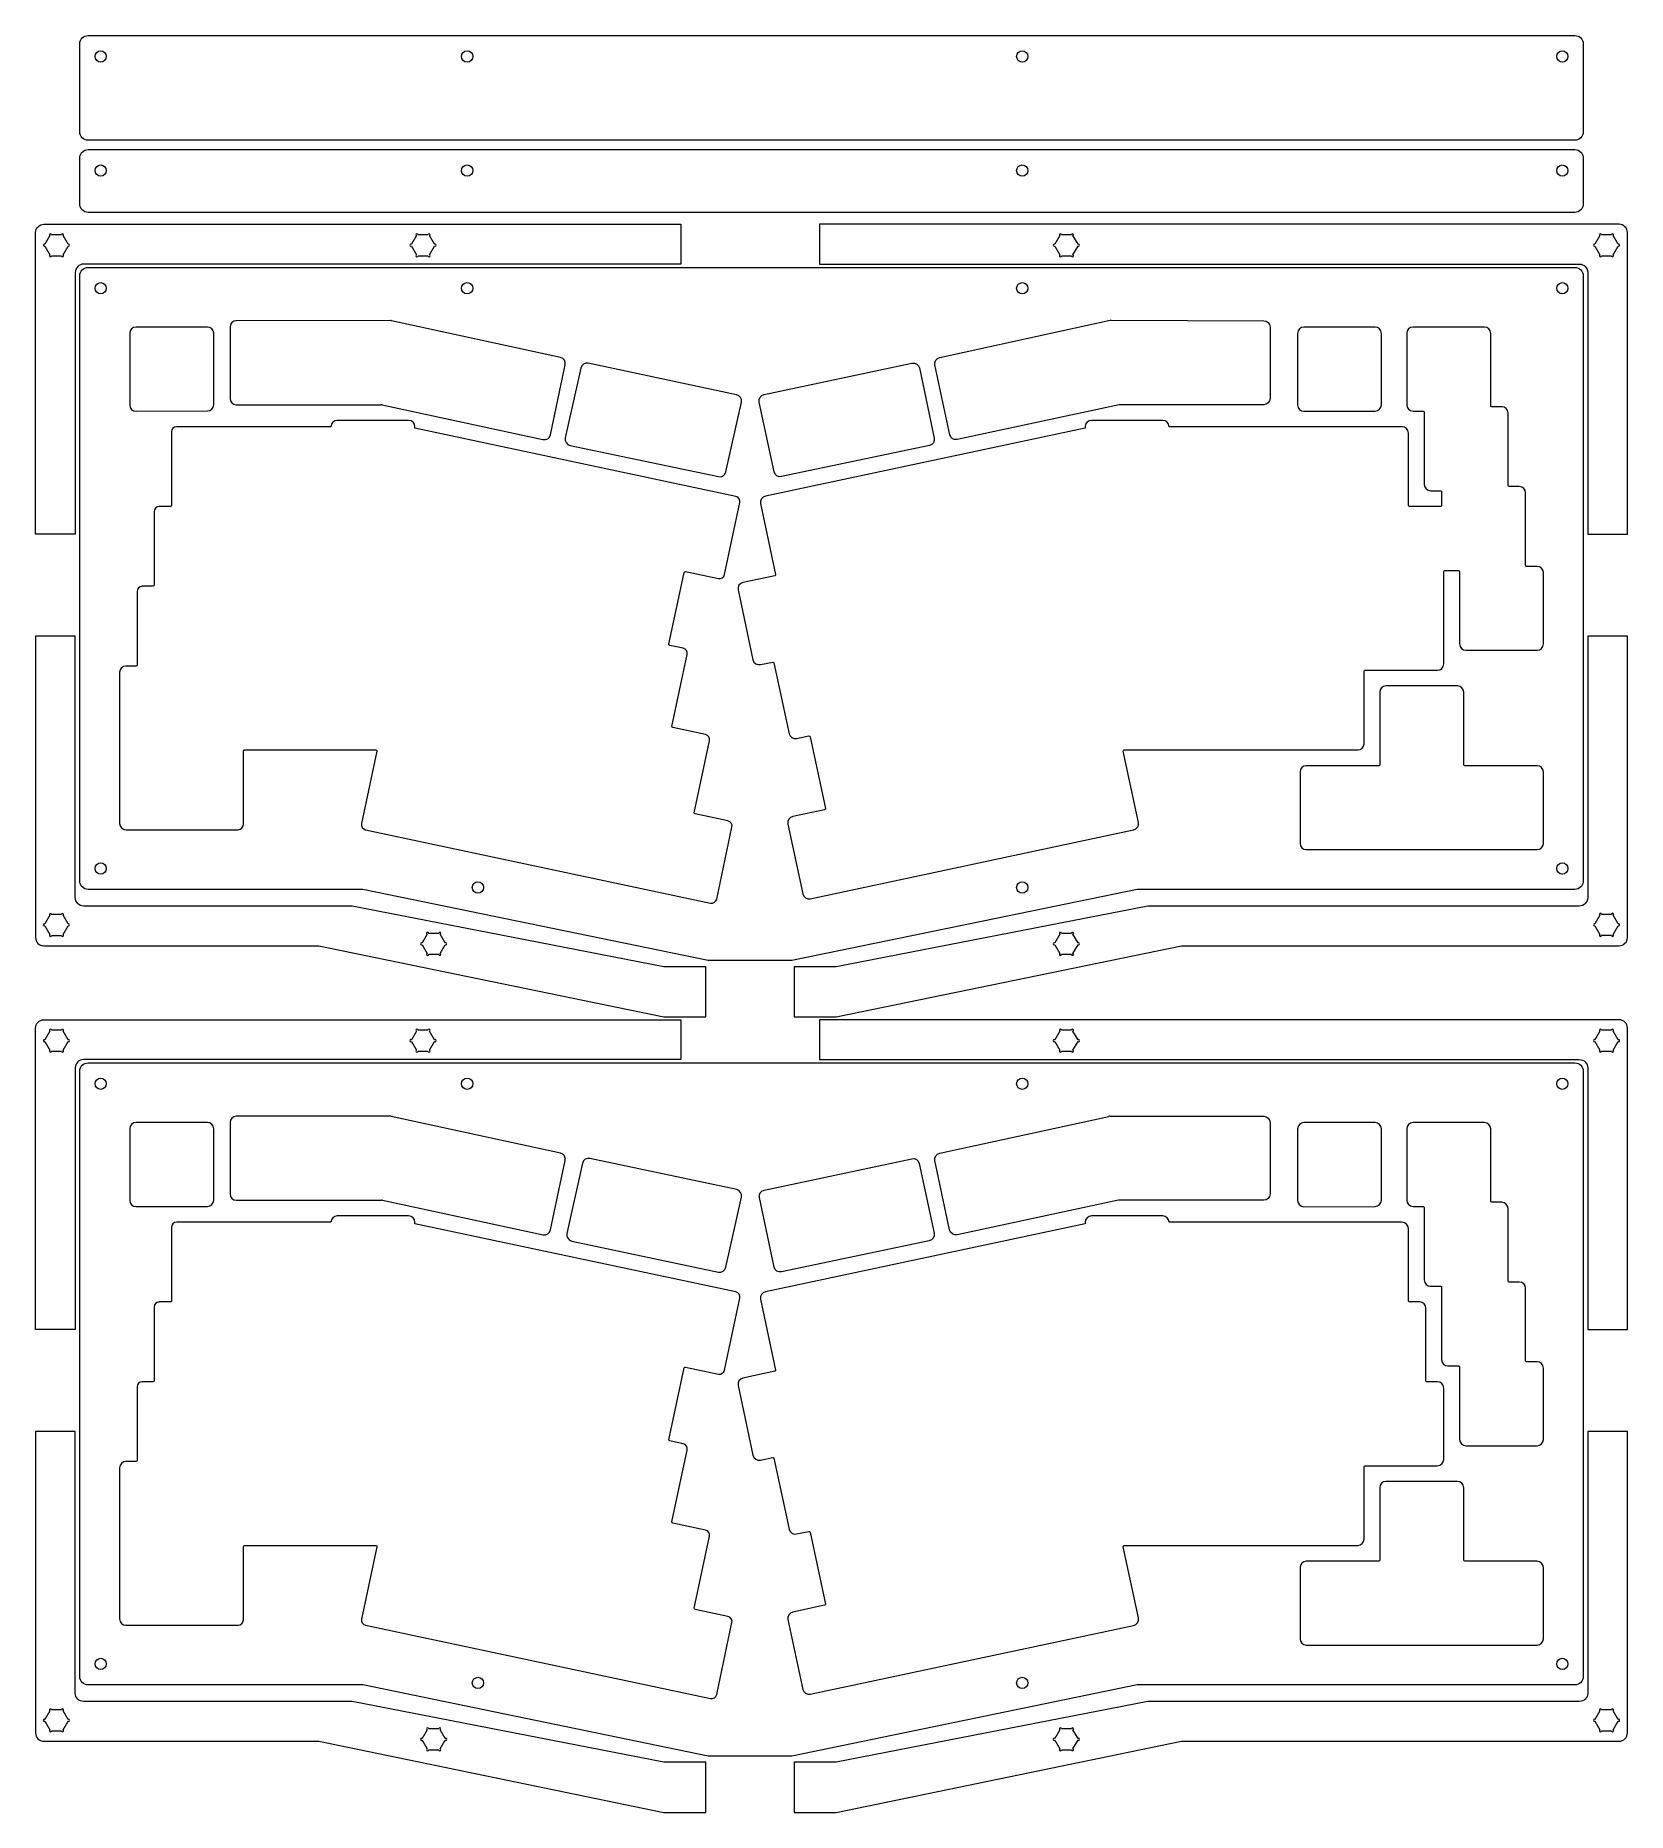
# Model space of a CAD drawing. Header units: millimetres. Extents: x -95 to 285, y -115 to 309.
import ezdxf

# ---------------------------------------------------------------- set-up
doc = ezdxf.new("R2010")
doc.units = ezdxf.units.MM
doc.layers.get('0').update_dxf_attribs({"lineweight": 5, "true_color": 0xffffff})

msp = doc.modelspace()

# ---------------------------------------------------------------- linework, layer by layer
for p, q in [((-84.44, 286.43), (-84.44, 307.43)), ((-82.44, 309.43), (272.65, 309.43)), ((274.65, 307.43), (274.65, 286.43)), ((272.65, 284.43), (-82.44, 284.43)), ((-84.44, 269.18), (-84.44, 280.18)), ((-82.44, 282.18), (272.65, 282.18)), ((274.65, 280.18), (274.65, 269.18)), ((-92.99, 264.35), (59.1, 264.35)), ((272.65, 267.18), (-82.44, 267.18)), ((59.1, 264.35), (59.1, 254.85)), ((283.2, 264.35), (92.21, 264.35)), ((92.21, 264.35), (92.21, 254.85)), ((-94.99, 190.37), (-94.99, 262.35)), ((-91.56, 261.64), (-92.76, 259.56)), ((-92.76, 259.14), (-91.56, 257.06)), ((-88.8, 261.85), (-91.19, 261.85)), ((-87.23, 259.56), (-88.43, 261.64)), ((-88.43, 257.06), (-87.23, 259.14)), ((-4.03, 261.64), (-5.22, 259.56)), ((-5.22, 259.14), (-4.03, 257.06)), ((-1.27, 261.85), (-3.65, 261.85)), ((0.3, 259.56), (-0.89, 261.64)), ((-0.89, 257.06), (0.3, 259.14)), ((149.65, 261.64), (148.45, 259.56)), ((148.45, 259.14), (149.65, 257.06)), ((152.41, 261.85), (150.02, 261.85)), ((153.98, 259.56), (152.78, 261.64)), ((152.78, 257.06), (153.98, 259.14)), ((278.64, 261.64), (277.44, 259.56)), ((277.44, 259.14), (278.64, 257.06)), ((281.4, 261.85), (279.01, 261.85)), ((282.97, 259.56), (281.77, 261.64)), ((281.77, 257.06), (282.97, 259.14)), ((285.2, 190.37), (285.2, 262.35)), ((-91.19, 256.85), (-88.8, 256.85)), ((59.1, 254.85), (-83.5, 254.85)), ((-3.65, 256.85), (-1.27, 256.85)), ((92.21, 254.85), (273.71, 254.85)), ((150.02, 256.85), (152.41, 256.85)), ((279.01, 256.85), (281.4, 256.85)), ((-85.5, 252.85), (-85.5, 190.37)), ((-84.44, 107.48), (-84.44, 252.06)), ((-82.44, 254.06), (272.65, 254.06)), ((274.65, 252.06), (274.65, 107.48)), ((275.71, 252.85), (275.71, 190.37)), ((-72.5, 238.31), (-72.5, 221.21)), ((-53.95, 239.81), (-71, 239.81)), ((-52.45, 221.26), (-52.45, 238.31)), ((-48.54, 239.8), (-48.54, 222.75)), ((-10.18, 241.34), (-47.04, 241.3)), ((30.37, 232.54), (-9.96, 241.32)), ((120.95, 232.54), (161.68, 241.41)), ((161.89, 241.43), (198.34, 241.3)), ((199.84, 239.8), (199.84, 222.74)), ((206.41, 238.3), (206.41, 221.2)), ((224.96, 239.8), (207.91, 239.8)), ((226.46, 221.25), (226.46, 238.3)), ((232.49, 238.3), (232.49, 221.25)), ((251.04, 239.8), (233.99, 239.8)), ((252.54, 221), (252.54, 238.3)), ((27.98, 214.08), (31.52, 230.76)), ((35.23, 230.02), (31.52, 213.33)), ((72.45, 223.64), (37.01, 231.18)), ((79.01, 223.68), (114.32, 231.18)), ((116.1, 230.03), (119.65, 213.3)), ((123.34, 214.08), (119.79, 230.76)), ((-47.04, 221.25), (-12.46, 221.21)), ((-12.25, 221.19), (26.2, 212.93)), ((69.9, 205.22), (73.6, 221.87)), ((81.4, 205.22), (77.85, 221.9)), ((163.82, 221.2), (125.11, 212.93)), ((198.34, 221.24), (164.03, 221.22)), ((255.21, 220.75), (252.79, 220.75)), ((-71, 219.71), (-53.95, 219.76)), ((-5.89, 217.49), (-22.94, 217.49)), ((174.24, 217.49), (157.19, 217.49)), ((207.91, 219.7), (224.96, 219.75)), ((233.99, 219.75), (236.41, 219.75)), ((236.66, 219.51), (236.66, 202.2)), ((256.71, 201.95), (256.71, 219.25)), ((-62.54, 214.74), (-62.54, 197.19)), ((-24.44, 215.99), (-61.29, 215.99)), ((-24.44, 215.99), (-24.44, 215.99)), ((-4.39, 215.63), (-4.39, 215.99)), ((72.25, 199.34), (-4.39, 215.63)), ((155.69, 215.63), (79.31, 199.4)), ((155.69, 215.99), (155.69, 215.63)), ((231.39, 215.99), (175.74, 215.99)), ((175.74, 215.99), (175.74, 215.99)), ((232.89, 197.19), (232.89, 214.49)), ((32.68, 211.55), (68.12, 204.07)), ((118.5, 211.52), (83.18, 204.07)), ((238.16, 200.7), (240.58, 200.7)), ((240.83, 200.46), (240.83, 197.19)), ((259.38, 201.7), (256.96, 201.7)), ((260.88, 182.9), (260.88, 200.2)), ((-66.7, 195.69), (-66.7, 178.14)), ((-62.78, 196.94), (-65.45, 196.94)), ((69.56, 180.69), (73.21, 197.86)), ((78.16, 197.62), (81.76, 180.69)), ((240.58, 196.94), (233.14, 196.94)), ((-85.5, 190.37), (-94.99, 190.37)), ((275.71, 190.37), (285.2, 190.37)), ((263.65, 182.65), (261.12, 182.65)), ((56.28, 164.04), (59.93, 181.21)), ((60.23, 181.4), (68.08, 179.73)), ((81.57, 180.4), (73.96, 178.78)), ((241.34, 159.34), (241.34, 181.4)), ((241.59, 181.65), (244.85, 181.65)), ((245.1, 181.4), (245.1, 164.1)), ((265.15, 164.1), (265.15, 181.15)), ((-70.76, 176.64), (-70.76, 159.09)), ((-66.95, 177.89), (-69.51, 177.89)), ((72.8, 177), (76.35, 160.32)), ((-85.5, 165.99), (-94.99, 165.99)), ((-94.99, 165.99), (-94.99, 94.01)), ((-85.5, 103.52), (-85.5, 165.99)), ((285.2, 166), (275.71, 166)), ((275.71, 166), (275.71, 103.52)), ((285.2, 94.02), (285.2, 166)), ((59.67, 163.07), (56.47, 163.74)), ((56.98, 144.42), (60.63, 161.58)), ((246.6, 162.6), (263.65, 162.6)), ((-74.94, 157.34), (-74.93, 121.24)), ((-71.01, 158.84), (-73.44, 158.84)), ((78.13, 159.17), (81.08, 159.8)), ((81.37, 159.61), (84.97, 142.68)), ((222.29, 140.29), (222.29, 157.59)), ((222.54, 157.84), (239.84, 157.84)), ((244.6, 154.08), (227.55, 154.08)), ((226.05, 152.58), (226.05, 135.27)), ((246.1, 135.27), (246.1, 152.58)), ((65.02, 142.45), (57.18, 144.12)), ((62.34, 123.8), (65.99, 140.97)), ((86.75, 141.53), (89.7, 142.15)), ((89.99, 141.96), (93.64, 124.79)), ((-45.35, 120.99), (-45.35, 138.54)), ((-45.1, 138.79), (-13.71, 138.79)), ((-13.47, 138.48), (-17.14, 121.22)), ((168.4, 121.46), (164.78, 138.48)), ((165.03, 138.79), (189.45, 138.79)), ((189.45, 138.79), (192.18, 138.79)), ((192.18, 138.79), (220.79, 138.79)), ((207, 133.53), (207, 116.48)), ((225.8, 135.03), (208.5, 135.03)), ((263.65, 135.03), (246.34, 135.03)), ((265.15, 116.48), (265.15, 133.53)), ((70.38, 121.84), (62.53, 123.51)), ((93.45, 124.5), (85.84, 122.88)), ((-73.43, 119.74), (-46.6, 119.74)), ((-16.17, 119.74), (66.21, 102.23)), ((67.69, 103.19), (71.34, 120.35)), ((84.68, 121.1), (88.23, 104.42)), ((90.01, 103.27), (167.25, 119.69)), ((208.5, 114.98), (263.65, 114.98)), ((-16.8, 105.48), (-82.44, 105.48)), ((65.66, 88.47), (-16.8, 105.48)), ((168.12, 105.48), (85.66, 88.47)), ((272.65, 105.48), (168.12, 105.48)), ((-91.56, 99.3), (-92.76, 97.23)), ((-88.8, 99.51), (-91.19, 99.51)), ((-87.23, 97.23), (-88.43, 99.3)), ((-19.36, 101.52), (-83.5, 101.52)), ((55.1, 87), (-19.36, 101.52)), ((170.68, 101.52), (96.21, 87)), ((273.71, 101.52), (170.68, 101.52)), ((278.64, 99.3), (277.44, 97.23)), ((281.4, 99.52), (279.01, 99.52)), ((282.97, 97.23), (281.77, 99.3)), ((-92.76, 96.8), (-91.56, 94.73)), ((-91.19, 94.51), (-88.8, 94.51)), ((-88.43, 94.73), (-87.23, 96.8)), ((-1.46, 94.76), (-2.66, 92.69)), ((1.3, 94.98), (-1.09, 94.98)), ((2.87, 92.69), (1.67, 94.76)), ((149.65, 94.76), (148.45, 92.69)), ((152.41, 94.98), (150.02, 94.98)), ((153.98, 92.69), (152.78, 94.76)), ((277.44, 96.8), (278.64, 94.73)), ((279.01, 94.52), (281.4, 94.52)), ((281.77, 94.73), (282.97, 96.8)), ((-92.99, 92.01), (-27.36, 92.01)), ((-27.36, 92.01), (55.1, 75.01)), ((-2.66, 92.26), (-1.46, 90.19)), ((-1.09, 89.98), (1.3, 89.98)), ((1.67, 90.19), (2.87, 92.26)), ((96.21, 75.01), (178.68, 92.02)), ((148.45, 92.26), (149.65, 90.19)), ((150.02, 89.98), (152.41, 89.98)), ((152.78, 90.19), (153.98, 92.26)), ((178.68, 92.02), (283.2, 92.02)), ((65.1, 87), (55.1, 87)), ((65.1, 75.01), (65.1, 87)), ((85.66, 88.47), (65.66, 88.47)), ((96.21, 87), (86.21, 87)), ((86.21, 87), (86.21, 75.01)), ((-94.99, 0.37), (-94.99, 72.35)), ((-92.99, 74.35), (59.1, 74.35)), ((55.1, 75.01), (65.1, 75.01)), ((59.1, 74.35), (59.1, 64.85)), ((86.21, 75.01), (96.21, 75.01)), ((283.2, 74.35), (92.21, 74.35)), ((92.21, 74.35), (92.21, 64.85)), ((285.2, 0.37), (285.2, 72.35)), ((-91.56, 71.64), (-92.76, 69.56)), ((-92.76, 69.14), (-91.56, 67.06)), ((-88.8, 71.85), (-91.19, 71.85)), ((-87.23, 69.56), (-88.43, 71.64)), ((-88.43, 67.06), (-87.23, 69.14)), ((-4.03, 71.64), (-5.22, 69.56)), ((-5.22, 69.14), (-4.03, 67.06)), ((-1.27, 71.85), (-3.65, 71.85)), ((0.3, 69.56), (-0.89, 71.64)), ((-0.89, 67.06), (0.3, 69.14)), ((149.65, 71.64), (148.45, 69.56)), ((148.45, 69.14), (149.65, 67.06)), ((152.41, 71.85), (150.02, 71.85)), ((153.98, 69.56), (152.78, 71.64)), ((152.78, 67.06), (153.98, 69.14)), ((278.64, 71.64), (277.44, 69.56)), ((277.44, 69.14), (278.64, 67.06)), ((281.4, 71.85), (279.01, 71.85)), ((282.97, 69.56), (281.77, 71.64)), ((281.77, 67.06), (282.97, 69.14)), ((-91.19, 66.85), (-88.8, 66.85)), ((59.1, 64.85), (-83.5, 64.85)), ((-82.44, 64.06), (272.65, 64.06)), ((-3.65, 66.85), (-1.27, 66.85)), ((92.21, 64.85), (273.71, 64.85)), ((150.02, 66.85), (152.41, 66.85)), ((279.01, 66.85), (281.4, 66.85)), ((-85.5, 62.85), (-85.5, 0.37)), ((-84.44, -82.52), (-84.44, 62.06)), ((274.65, 62.06), (274.65, -82.52)), ((275.71, 62.85), (275.71, 0.37)), ((-10.26, 51.31), (-47.04, 51.3)), ((30.36, 42.49), (-10.05, 51.28)), ((120.96, 42.49), (161.36, 51.28)), ((161.58, 51.31), (198.35, 51.3)), ((-72.5, 48.31), (-72.5, 31.21)), ((-53.95, 49.81), (-71, 49.81)), ((-52.45, 31.26), (-52.45, 48.31)), ((-48.54, 49.8), (-48.54, 32.74)), ((199.85, 49.8), (199.85, 32.74)), ((206.41, 48.3), (206.41, 31.2)), ((224.96, 49.8), (207.91, 49.8)), ((226.46, 31.25), (226.46, 48.3)), ((232.49, 48.3), (232.49, 31.25)), ((251.04, 49.8), (233.99, 49.8)), ((252.54, 31), (252.54, 48.3)), ((28, 24.16), (31.51, 40.71)), ((35.64, 40.07), (31.91, 23.28)), ((72.46, 33.78), (37.42, 41.22)), ((79.04, 33.68), (114.3, 41.17)), ((116.08, 40.02), (119.62, 23.34)), ((123.32, 24.16), (119.8, 40.71)), ((-71, 29.71), (-53.95, 29.76)), ((-47.04, 31.24), (-12.33, 31.26)), ((-12.12, 31.23), (26.22, 23)), ((69.89, 15.26), (73.62, 32)), ((81.41, 15.27), (77.88, 31.9)), ((163.62, 31.23), (125.1, 23)), ((198.35, 31.24), (163.83, 31.26)), ((207.91, 29.7), (224.96, 29.75)), ((233.99, 29.75), (236.41, 29.75)), ((255.21, 30.75), (252.79, 30.75)), ((-24.44, 25.99), (-61.29, 25.99)), ((-24.44, 25.99), (-24.44, 25.99)), ((-5.89, 27.49), (-22.94, 27.49)), ((-4.39, 25.63), (-4.39, 25.99)), ((72.25, 9.34), (-4.39, 25.63)), ((155.69, 25.63), (79.31, 9.4)), ((155.69, 25.99), (155.69, 25.63)), ((174.24, 27.49), (157.19, 27.49)), ((231.39, 25.99), (175.74, 25.99)), ((175.74, 25.99), (175.74, 25.99)), ((236.66, 29.51), (236.66, 12.2)), ((256.71, 11.95), (256.71, 29.25)), ((-62.54, 24.74), (-62.54, 7.19)), ((33.07, 21.5), (68.11, 14.1)), ((118.47, 21.56), (83.19, 14.12)), ((232.89, 7.19), (232.89, 24.49)), ((238.16, 10.7), (240.58, 10.7)), ((240.83, 10.46), (240.83, -6.85)), ((259.38, 11.7), (256.96, 11.7)), ((260.88, -7.1), (260.88, 10.2)), ((-66.7, 5.69), (-66.7, -11.86)), ((-62.78, 6.94), (-65.45, 6.94)), ((69.56, -9.31), (73.21, 7.86)), ((78.16, 7.62), (81.76, -9.31)), ((235.57, 6.94), (233.14, 6.94)), ((237.07, -11.87), (237.07, 5.44)), ((-85.5, 0.37), (-94.99, 0.37)), ((275.71, 0.37), (285.2, 0.37)), ((242.33, -8.35), (244.85, -8.35)), ((263.65, -7.35), (261.12, -7.35)), ((-66.95, -12.11), (-69.51, -12.11)), ((56.28, -25.96), (59.93, -8.79)), ((60.23, -8.6), (68.08, -10.27)), ((81.57, -9.6), (73.96, -11.22)), ((239.84, -12.11), (237.31, -12.11)), ((245.1, -8.6), (245.1, -25.9)), ((265.15, -25.9), (265.15, -8.85)), ((-70.76, -13.36), (-70.76, -30.91)), ((72.8, -13), (76.35, -29.68)), ((241.34, -30.66), (241.34, -13.61)), ((-94.99, -24.01), (-94.99, -95.99)), ((-85.5, -24.01), (-94.99, -24.01)), ((-85.5, -86.48), (-85.5, -24.01)), ((285.2, -24), (275.71, -24)), ((275.71, -24), (275.71, -86.48)), ((285.2, -95.98), (285.2, -24)), ((59.67, -26.93), (56.47, -26.26)), ((56.98, -45.58), (60.63, -28.42)), ((246.6, -27.4), (263.65, -27.4)), ((-74.94, -32.66), (-74.93, -68.76)), ((-71.01, -31.16), (-73.44, -31.16)), ((78.13, -30.83), (81.08, -30.2)), ((81.37, -30.39), (84.97, -47.32)), ((222.29, -49.71), (222.29, -32.41)), ((222.54, -32.16), (239.84, -32.16)), ((226.05, -37.42), (226.05, -54.73)), ((244.6, -35.92), (227.55, -35.92)), ((246.1, -54.73), (246.1, -37.42)), ((65.02, -47.55), (57.18, -45.88)), ((62.34, -66.2), (65.99, -49.03)), ((86.75, -48.47), (89.7, -47.85)), ((89.99, -48.04), (93.64, -65.21)), ((-45.35, -69.01), (-45.35, -51.46)), ((-45.1, -51.21), (-13.71, -51.21)), ((-13.47, -51.52), (-17.14, -68.78)), ((168.4, -68.54), (164.78, -51.52)), ((165.03, -51.21), (189.45, -51.21)), ((189.45, -51.21), (192.18, -51.21)), ((192.18, -51.21), (220.79, -51.21)), ((225.8, -54.97), (208.5, -54.97)), ((263.65, -54.97), (246.34, -54.97)), ((207, -56.47), (207, -73.52)), ((265.15, -73.52), (265.15, -56.47)), ((70.38, -68.16), (62.53, -66.49)), ((93.45, -65.5), (85.84, -67.12)), ((-73.43, -70.26), (-46.6, -70.26)), ((-16.17, -70.26), (66.21, -87.77)), ((67.69, -86.81), (71.34, -69.65)), ((84.68, -68.9), (88.23, -85.58)), ((90.01, -86.73), (167.25, -70.31)), ((208.5, -75.02), (263.65, -75.02)), ((-16.8, -84.52), (-82.44, -84.52)), ((65.66, -101.53), (-16.8, -84.52)), ((168.12, -84.52), (85.66, -101.53)), ((272.65, -84.52), (168.12, -84.52)), ((-19.36, -88.48), (-83.5, -88.48)), ((55.1, -103), (-19.36, -88.48)), ((170.68, -88.48), (96.21, -103)), ((273.71, -88.48), (170.68, -88.48)), ((-91.56, -90.7), (-92.76, -92.77)), ((-92.76, -93.2), (-91.56, -95.27)), ((-88.8, -90.49), (-91.19, -90.49)), ((-87.23, -92.77), (-88.43, -90.7)), ((-88.43, -95.27), (-87.23, -93.2)), ((278.64, -90.7), (277.44, -92.77)), ((277.44, -93.2), (278.64, -95.27)), ((281.4, -90.48), (279.01, -90.48)), ((282.97, -92.77), (281.77, -90.7)), ((281.77, -95.27), (282.97, -93.2)), ((-91.19, -95.49), (-88.8, -95.49)), ((-1.46, -95.24), (-2.66, -97.31)), ((1.3, -95.02), (-1.09, -95.02)), ((2.87, -97.31), (1.67, -95.24)), ((149.65, -95.24), (148.45, -97.31)), ((152.41, -95.02), (150.02, -95.02)), ((153.98, -97.31), (152.78, -95.24)), ((279.01, -95.48), (281.4, -95.48)), ((-92.99, -97.99), (-27.36, -97.99)), ((-27.36, -97.99), (55.1, -114.99)), ((-2.66, -97.74), (-1.46, -99.81)), ((-1.09, -100.02), (1.3, -100.02)), ((1.67, -99.81), (2.87, -97.74)), ((85.66, -101.53), (65.66, -101.53)), ((96.21, -114.99), (178.68, -97.98)), ((148.45, -97.74), (149.65, -99.81)), ((150.02, -100.02), (152.41, -100.02)), ((152.78, -99.81), (153.98, -97.74)), ((178.68, -97.98), (283.2, -97.98)), ((65.1, -103), (55.1, -103)), ((65.1, -114.99), (65.1, -103)), ((96.21, -103), (86.21, -103)), ((86.21, -103), (86.21, -114.99)), ((55.1, -114.99), (65.1, -114.99)), ((86.21, -114.99), (96.21, -114.99))]:
    msp.add_line(p, q)
for centre, start, end in [((-10.18, 240.34), 77.7199, 90.0675), ((161.89, 240.43), 89.7923, 102.2801), ((-12.46, 220.21), 77.8698, 89.9333), ((164.03, 220.22), 90.038, 102.0587), ((-10.26, 50.31), 77.7199, 90.0154), ((161.58, 50.31), 89.9846, 102.2801), ((-12.33, 30.26), 77.8865, 90.0229), ((163.83, 30.26), 89.9771, 102.0587)]:
    msp.add_arc(centre, 1, start, end)
for points in [[(-84.44, 307.43), (-84.44, 308.54), (-83.54, 309.43), (-82.44, 309.43)], [(-80.79, 304.43), (-80.79, 305.17), (-80.18, 305.78), (-79.44, 305.78)], [(-79.44, 305.78), (-78.7, 305.78), (-78.09, 305.17), (-78.09, 304.43)], [(6.75, 304.43), (6.75, 305.17), (7.35, 305.78), (8.1, 305.78)], [(8.1, 305.78), (8.84, 305.78), (9.45, 305.17), (9.45, 304.43)], [(139.31, 304.43), (139.31, 305.17), (139.92, 305.78), (140.66, 305.78)], [(140.66, 305.78), (141.4, 305.78), (142.01, 305.17), (142.01, 304.43)], [(268.3, 304.43), (268.3, 305.17), (268.91, 305.78), (269.65, 305.78)], [(269.65, 305.78), (270.39, 305.78), (271, 305.17), (271, 304.43)], [(272.65, 309.43), (273.75, 309.43), (274.65, 308.54), (274.65, 307.43)], [(-79.44, 303.08), (-80.18, 303.08), (-80.79, 303.69), (-80.79, 304.43)], [(-78.09, 304.43), (-78.09, 303.69), (-78.7, 303.08), (-79.44, 303.08)], [(8.1, 303.08), (7.35, 303.08), (6.75, 303.69), (6.75, 304.43)], [(9.45, 304.43), (9.45, 303.69), (8.84, 303.08), (8.1, 303.08)], [(140.66, 303.08), (139.92, 303.08), (139.31, 303.69), (139.31, 304.43)], [(142.01, 304.43), (142.01, 303.69), (141.4, 303.08), (140.66, 303.08)], [(269.65, 303.08), (268.91, 303.08), (268.3, 303.69), (268.3, 304.43)], [(271, 304.43), (271, 303.69), (270.39, 303.08), (269.65, 303.08)], [(-82.44, 284.43), (-83.54, 284.43), (-84.44, 285.33), (-84.44, 286.43)], [(274.65, 286.43), (274.65, 285.33), (273.75, 284.43), (272.65, 284.43)], [(-84.44, 280.18), (-84.44, 281.28), (-83.54, 282.18), (-82.44, 282.18)], [(272.65, 282.18), (273.75, 282.18), (274.65, 281.28), (274.65, 280.18)], [(-80.79, 277.18), (-80.79, 277.92), (-80.18, 278.53), (-79.44, 278.53)], [(-79.44, 275.83), (-80.18, 275.83), (-80.79, 276.44), (-80.79, 277.18)], [(-79.44, 278.53), (-78.7, 278.53), (-78.09, 277.92), (-78.09, 277.18)], [(-78.09, 277.18), (-78.09, 276.44), (-78.7, 275.83), (-79.44, 275.83)], [(6.75, 277.18), (6.75, 277.92), (7.35, 278.53), (8.1, 278.53)], [(8.1, 275.83), (7.35, 275.83), (6.75, 276.44), (6.75, 277.18)], [(8.1, 278.53), (8.84, 278.53), (9.45, 277.92), (9.45, 277.18)], [(9.45, 277.18), (9.45, 276.44), (8.84, 275.83), (8.1, 275.83)], [(139.31, 277.18), (139.31, 277.92), (139.92, 278.53), (140.66, 278.53)], [(140.66, 275.83), (139.92, 275.83), (139.31, 276.44), (139.31, 277.18)], [(140.66, 278.53), (141.4, 278.53), (142.01, 277.92), (142.01, 277.18)], [(142.01, 277.18), (142.01, 276.44), (141.4, 275.83), (140.66, 275.83)], [(268.3, 277.18), (268.3, 277.92), (268.91, 278.53), (269.65, 278.53)], [(269.65, 275.83), (268.91, 275.83), (268.3, 276.44), (268.3, 277.18)], [(269.65, 278.53), (270.39, 278.53), (271, 277.92), (271, 277.18)], [(271, 277.18), (271, 276.44), (270.39, 275.83), (269.65, 275.83)], [(-82.44, 267.18), (-83.54, 267.18), (-84.44, 268.08), (-84.44, 269.18)], [(274.65, 269.18), (274.65, 268.08), (273.75, 267.18), (272.65, 267.18)], [(-94.99, 262.35), (-94.99, 263.45), (-94.1, 264.35), (-92.99, 264.35)], [(285.2, 262.35), (285.2, 263.45), (284.31, 264.35), (283.2, 264.35)], [(-87.11, 259.6), (-87.15, 259.6), (-87.19, 259.58), (-87.23, 259.56)], [(0.43, 259.6), (0.38, 259.6), (0.34, 259.58), (0.3, 259.56)], [(154.1, 259.6), (154.06, 259.6), (154.02, 259.58), (153.98, 259.56)], [(283.09, 259.6), (283.05, 259.6), (283.01, 259.58), (282.97, 259.56)], [(-83.5, 254.85), (-84.6, 254.85), (-85.5, 253.95), (-85.5, 252.85)], [(273.71, 254.85), (274.81, 254.85), (275.71, 253.95), (275.71, 252.85)], [(-84.44, 252.06), (-84.44, 253.17), (-83.54, 254.06), (-82.44, 254.06)], [(-80.79, 249.06), (-80.79, 249.81), (-80.18, 250.41), (-79.44, 250.41)], [(-79.44, 250.41), (-78.7, 250.41), (-78.09, 249.81), (-78.09, 249.06)], [(6.75, 249.06), (6.75, 249.81), (7.35, 250.41), (8.1, 250.41)], [(8.1, 250.41), (8.84, 250.41), (9.45, 249.81), (9.45, 249.06)], [(139.31, 249.06), (139.31, 249.81), (139.92, 250.41), (140.66, 250.41)], [(140.66, 250.41), (141.4, 250.41), (142.01, 249.81), (142.01, 249.06)], [(268.3, 249.06), (268.3, 249.81), (268.91, 250.41), (269.65, 250.41)], [(269.65, 250.41), (270.39, 250.41), (271, 249.81), (271, 249.06)], [(272.65, 254.06), (273.75, 254.06), (274.65, 253.17), (274.65, 252.06)], [(-79.44, 247.71), (-80.18, 247.71), (-80.79, 248.32), (-80.79, 249.06)], [(-78.09, 249.06), (-78.09, 248.32), (-78.7, 247.71), (-79.44, 247.71)], [(8.1, 247.71), (7.35, 247.71), (6.75, 248.32), (6.75, 249.06)], [(9.45, 249.06), (9.45, 248.32), (8.84, 247.71), (8.1, 247.71)], [(140.66, 247.71), (139.92, 247.71), (139.31, 248.32), (139.31, 249.06)], [(142.01, 249.06), (142.01, 248.32), (141.4, 247.71), (140.66, 247.71)], [(269.65, 247.71), (268.91, 247.71), (268.3, 248.32), (268.3, 249.06)], [(271, 249.06), (271, 248.32), (270.39, 247.71), (269.65, 247.71)], [(-71, 239.81), (-71.83, 239.81), (-72.5, 239.14), (-72.5, 238.31)], [(-52.45, 238.31), (-52.45, 239.14), (-53.12, 239.81), (-53.95, 239.81)], [(-47.04, 241.3), (-47.87, 241.3), (-48.54, 240.62), (-48.54, 239.8)], [(198.34, 241.3), (199.17, 241.3), (199.84, 240.62), (199.84, 239.8)], [(207.91, 239.8), (207.08, 239.8), (206.41, 239.13), (206.41, 238.3)], [(226.46, 238.3), (226.46, 239.13), (225.78, 239.8), (224.96, 239.8)], [(233.99, 239.8), (233.16, 239.8), (232.49, 239.13), (232.49, 238.3)], [(252.54, 238.3), (252.54, 239.13), (251.86, 239.8), (251.04, 239.8)], [(31.52, 230.76), (31.7, 231.57), (31.18, 232.37), (30.37, 232.54)], [(37.01, 231.18), (36.2, 231.35), (35.41, 230.83), (35.23, 230.02)], [(114.32, 231.18), (115.13, 231.36), (115.93, 230.84), (116.1, 230.03)], [(119.79, 230.76), (119.62, 231.57), (120.14, 232.37), (120.95, 232.54)], [(-72.5, 221.21), (-72.5, 220.38), (-71.83, 219.71), (-71, 219.71)], [(-53.95, 219.76), (-53.12, 219.76), (-52.45, 220.43), (-52.45, 221.26)], [(-48.54, 222.75), (-48.54, 221.93), (-47.87, 221.25), (-47.04, 221.25)], [(73.6, 221.87), (73.78, 222.68), (73.26, 223.47), (72.45, 223.64)], [(77.85, 221.9), (77.68, 222.71), (78.2, 223.51), (79.01, 223.68)], [(199.84, 222.74), (199.84, 221.91), (199.17, 221.24), (198.34, 221.24)], [(206.41, 221.2), (206.41, 220.37), (207.08, 219.7), (207.91, 219.7)], [(224.96, 219.75), (225.78, 219.75), (226.46, 220.42), (226.46, 221.25)], [(232.49, 221.25), (232.49, 220.42), (233.16, 219.75), (233.99, 219.75)], [(252.79, 220.75), (252.65, 220.75), (252.54, 220.86), (252.54, 221)], [(256.71, 219.25), (256.71, 220.08), (256.03, 220.75), (255.21, 220.75)], [(-22.94, 217.49), (-23.77, 217.49), (-24.44, 216.82), (-24.44, 215.99)], [(-4.39, 215.99), (-4.39, 216.82), (-5.06, 217.49), (-5.89, 217.49)], [(157.19, 217.49), (156.36, 217.49), (155.69, 216.82), (155.69, 215.99)], [(175.74, 215.99), (175.74, 216.82), (175.07, 217.49), (174.24, 217.49)], [(236.41, 219.75), (236.55, 219.75), (236.66, 219.64), (236.66, 219.51)], [(-61.29, 215.99), (-61.98, 215.99), (-62.54, 215.43), (-62.54, 214.74)], [(26.2, 212.93), (27.01, 212.76), (27.81, 213.27), (27.98, 214.08)], [(31.52, 213.33), (31.35, 212.52), (31.87, 211.72), (32.68, 211.55)], [(119.65, 213.3), (119.83, 212.49), (119.31, 211.69), (118.5, 211.52)], [(125.11, 212.93), (124.3, 212.76), (123.51, 213.27), (123.34, 214.08)], [(232.89, 214.49), (232.89, 215.32), (232.22, 215.99), (231.39, 215.99)], [(68.12, 204.07), (68.93, 203.9), (69.73, 204.41), (69.9, 205.22)], [(83.18, 204.07), (82.37, 203.89), (81.57, 204.41), (81.4, 205.22)], [(236.66, 202.2), (236.66, 201.37), (237.33, 200.7), (238.16, 200.7)], [(240.58, 200.7), (240.72, 200.7), (240.83, 200.59), (240.83, 200.46)], [(256.96, 201.7), (256.82, 201.7), (256.71, 201.81), (256.71, 201.95)], [(260.88, 200.2), (260.88, 201.03), (260.21, 201.7), (259.38, 201.7)], [(-65.45, 196.94), (-66.14, 196.94), (-66.7, 196.38), (-66.7, 195.69)], [(-62.54, 197.19), (-62.54, 197.05), (-62.65, 196.94), (-62.78, 196.94)], [(73.21, 197.86), (73.35, 198.54), (72.92, 199.2), (72.25, 199.34)], [(79.31, 199.4), (78.5, 199.22), (77.99, 198.43), (78.16, 197.62)], [(233.14, 196.94), (233.01, 196.94), (232.89, 197.05), (232.89, 197.19)], [(240.83, 197.19), (240.83, 197.05), (240.72, 196.94), (240.58, 196.94)], [(261.12, 182.65), (260.99, 182.65), (260.88, 182.76), (260.88, 182.9)], [(265.15, 181.15), (265.15, 181.98), (264.48, 182.65), (263.65, 182.65)], [(59.93, 181.21), (59.96, 181.34), (60.09, 181.43), (60.23, 181.4)], [(68.08, 179.73), (68.75, 179.59), (69.42, 180.02), (69.56, 180.69)], [(73.96, 178.78), (73.15, 178.61), (72.63, 177.81), (72.8, 177)], [(81.76, 180.69), (81.78, 180.56), (81.7, 180.43), (81.57, 180.4)], [(241.34, 181.4), (241.34, 181.54), (241.45, 181.65), (241.59, 181.65)], [(244.85, 181.65), (244.99, 181.65), (245.1, 181.54), (245.1, 181.4)], [(-69.51, 177.89), (-70.2, 177.89), (-70.76, 177.33), (-70.76, 176.64)], [(-66.7, 178.14), (-66.7, 178), (-66.81, 177.89), (-66.95, 177.89)], [(56.47, 163.74), (56.34, 163.77), (56.25, 163.9), (56.28, 164.04)], [(60.63, 161.58), (60.77, 162.26), (60.34, 162.92), (59.67, 163.07)], [(245.1, 164.1), (245.1, 163.27), (245.77, 162.6), (246.6, 162.6)], [(263.65, 162.6), (264.48, 162.6), (265.15, 163.27), (265.15, 164.1)], [(-73.44, 158.84), (-74.27, 158.84), (-74.94, 158.17), (-74.94, 157.34)], [(-70.76, 159.09), (-70.76, 158.95), (-70.87, 158.84), (-71.01, 158.84)], [(76.35, 160.32), (76.52, 159.51), (77.32, 159), (78.13, 159.17)], [(81.08, 159.8), (81.21, 159.82), (81.34, 159.74), (81.37, 159.61)], [(222.29, 157.59), (222.29, 157.73), (222.4, 157.84), (222.54, 157.84)], [(239.84, 157.84), (240.66, 157.84), (241.34, 158.51), (241.34, 159.34)], [(227.55, 154.08), (226.72, 154.08), (226.05, 153.4), (226.05, 152.58)], [(246.1, 152.58), (246.1, 153.4), (245.43, 154.08), (244.6, 154.08)], [(57.18, 144.12), (57.04, 144.15), (56.95, 144.28), (56.98, 144.42)], [(65.99, 140.97), (66.13, 141.64), (65.7, 142.31), (65.02, 142.45)], [(84.97, 142.68), (85.14, 141.87), (85.94, 141.35), (86.75, 141.53)], [(89.7, 142.15), (89.83, 142.18), (89.96, 142.1), (89.99, 141.96)], [(220.79, 138.79), (221.61, 138.79), (222.29, 139.46), (222.29, 140.29)], [(-45.35, 138.54), (-45.35, 138.68), (-45.24, 138.79), (-45.1, 138.79)], [(-13.71, 138.79), (-13.55, 138.79), (-13.43, 138.64), (-13.47, 138.48)], [(164.78, 138.48), (164.75, 138.64), (164.87, 138.79), (165.03, 138.79)], [(208.5, 135.03), (207.67, 135.03), (207, 134.35), (207, 133.53)], [(226.05, 135.27), (226.05, 135.14), (225.94, 135.03), (225.8, 135.03)], [(246.34, 135.03), (246.21, 135.03), (246.1, 135.14), (246.1, 135.27)], [(265.15, 133.53), (265.15, 134.35), (264.48, 135.03), (263.65, 135.03)], [(62.53, 123.51), (62.39, 123.53), (62.31, 123.67), (62.34, 123.8)], [(93.64, 124.79), (93.67, 124.66), (93.58, 124.53), (93.45, 124.5)], [(-74.93, 121.24), (-74.93, 120.41), (-74.26, 119.74), (-73.43, 119.74)], [(-46.6, 119.74), (-45.91, 119.74), (-45.35, 120.3), (-45.35, 120.99)], [(-17.14, 121.22), (-17.28, 120.54), (-16.85, 119.88), (-16.17, 119.74)], [(71.34, 120.35), (71.49, 121.03), (71.05, 121.69), (70.38, 121.84)], [(85.84, 122.88), (85.03, 122.71), (84.51, 121.91), (84.68, 121.1)], [(167.25, 119.69), (168.06, 119.86), (168.57, 120.65), (168.4, 121.46)], [(207, 116.48), (207, 115.65), (207.67, 114.98), (208.5, 114.98)], [(263.65, 114.98), (264.48, 114.98), (265.15, 115.65), (265.15, 116.48)], [(-80.79, 110.48), (-80.79, 111.22), (-80.18, 111.83), (-79.44, 111.83)], [(-79.44, 109.13), (-80.18, 109.13), (-80.79, 109.73), (-80.79, 110.48)], [(-79.44, 111.83), (-78.7, 111.83), (-78.09, 111.22), (-78.09, 110.48)], [(-78.09, 110.48), (-78.09, 109.73), (-78.7, 109.13), (-79.44, 109.13)], [(268.3, 110.48), (268.3, 111.22), (268.91, 111.83), (269.65, 111.83)], [(269.65, 109.13), (268.91, 109.13), (268.3, 109.73), (268.3, 110.48)], [(269.65, 111.83), (270.39, 111.83), (271, 111.22), (271, 110.48)], [(271, 110.48), (271, 109.73), (270.39, 109.13), (269.65, 109.13)], [(-82.44, 105.48), (-83.54, 105.48), (-84.44, 106.37), (-84.44, 107.48)], [(9.31, 105.94), (9.31, 106.68), (9.92, 107.29), (10.66, 107.29)], [(10.66, 107.29), (11.4, 107.29), (12.01, 106.68), (12.01, 105.94)], [(139.31, 105.94), (139.31, 106.68), (139.92, 107.29), (140.66, 107.29)], [(140.66, 107.29), (141.4, 107.29), (142.01, 106.68), (142.01, 105.94)], [(274.65, 107.48), (274.65, 106.37), (273.75, 105.48), (272.65, 105.48)], [(-83.5, 101.52), (-84.6, 101.52), (-85.5, 102.41), (-85.5, 103.52)], [(10.66, 104.59), (9.92, 104.59), (9.31, 105.2), (9.31, 105.94)], [(12.01, 105.94), (12.01, 105.2), (11.4, 104.59), (10.66, 104.59)], [(66.21, 102.23), (66.89, 102.08), (67.55, 102.51), (67.69, 103.19)], [(88.23, 104.42), (88.4, 103.61), (89.2, 103.1), (90.01, 103.27)], [(140.66, 104.59), (139.92, 104.59), (139.31, 105.2), (139.31, 105.94)], [(142.01, 105.94), (142.01, 105.2), (141.4, 104.59), (140.66, 104.59)], [(275.71, 103.52), (275.71, 102.41), (274.81, 101.52), (273.71, 101.52)], [(-94.99, 94.01), (-95, 92.91), (-94.1, 92.01), (-92.99, 92.01)], [(-87.11, 97.26), (-87.15, 97.26), (-87.19, 97.25), (-87.23, 97.23)], [(283.09, 97.27), (283.05, 97.27), (283.01, 97.25), (282.97, 97.23)], [(283.2, 92.02), (284.31, 92.02), (285.2, 92.91), (285.2, 94.02)], [(2.99, 92.73), (2.94, 92.73), (2.9, 92.71), (2.87, 92.69)], [(154.1, 92.73), (154.06, 92.73), (154.02, 92.71), (153.98, 92.69)], [(-94.99, 72.35), (-94.99, 73.45), (-94.1, 74.35), (-92.99, 74.35)], [(285.2, 72.35), (285.2, 73.45), (284.31, 74.35), (283.2, 74.35)], [(-87.11, 69.6), (-87.15, 69.6), (-87.19, 69.58), (-87.23, 69.56)], [(0.43, 69.6), (0.38, 69.6), (0.34, 69.58), (0.3, 69.56)], [(154.1, 69.6), (154.06, 69.6), (154.02, 69.58), (153.98, 69.56)], [(283.09, 69.6), (283.05, 69.6), (283.01, 69.58), (282.97, 69.56)], [(-83.5, 64.85), (-84.6, 64.85), (-85.5, 63.95), (-85.5, 62.85)], [(-84.44, 62.06), (-84.44, 63.17), (-83.54, 64.06), (-82.44, 64.06)], [(272.65, 64.06), (273.75, 64.06), (274.65, 63.17), (274.65, 62.06)], [(273.71, 64.85), (274.81, 64.85), (275.71, 63.95), (275.71, 62.85)], [(-80.79, 59.06), (-80.79, 59.81), (-80.18, 60.41), (-79.44, 60.41)], [(-79.44, 60.41), (-78.7, 60.41), (-78.09, 59.81), (-78.09, 59.06)], [(6.75, 59.06), (6.75, 59.81), (7.35, 60.41), (8.1, 60.41)], [(8.1, 60.41), (8.84, 60.41), (9.45, 59.81), (9.45, 59.06)], [(139.31, 59.06), (139.31, 59.81), (139.92, 60.41), (140.66, 60.41)], [(140.66, 60.41), (141.4, 60.41), (142.01, 59.81), (142.01, 59.06)], [(268.3, 59.06), (268.3, 59.81), (268.91, 60.41), (269.65, 60.41)], [(269.65, 60.41), (270.39, 60.41), (271, 59.81), (271, 59.06)], [(-79.44, 57.71), (-80.18, 57.71), (-80.79, 58.32), (-80.79, 59.06)], [(-78.09, 59.06), (-78.09, 58.32), (-78.7, 57.71), (-79.44, 57.71)], [(8.1, 57.71), (7.35, 57.71), (6.75, 58.32), (6.75, 59.06)], [(9.45, 59.06), (9.45, 58.32), (8.84, 57.71), (8.1, 57.71)], [(140.66, 57.71), (139.92, 57.71), (139.31, 58.32), (139.31, 59.06)], [(142.01, 59.06), (142.01, 58.32), (141.4, 57.71), (140.66, 57.71)], [(269.65, 57.71), (268.91, 57.71), (268.3, 58.32), (268.3, 59.06)], [(271, 59.06), (271, 58.32), (270.39, 57.71), (269.65, 57.71)], [(-47.04, 51.3), (-47.87, 51.3), (-48.54, 50.62), (-48.54, 49.8)], [(198.35, 51.3), (199.18, 51.3), (199.85, 50.62), (199.85, 49.8)], [(-71, 49.81), (-71.83, 49.81), (-72.5, 49.14), (-72.5, 48.31)], [(-52.45, 48.31), (-52.45, 49.14), (-53.12, 49.81), (-53.95, 49.81)], [(207.91, 49.8), (207.08, 49.8), (206.41, 49.13), (206.41, 48.3)], [(226.46, 48.3), (226.46, 49.13), (225.78, 49.8), (224.96, 49.8)], [(233.99, 49.8), (233.16, 49.8), (232.49, 49.13), (232.49, 48.3)], [(252.54, 48.3), (252.54, 49.13), (251.86, 49.8), (251.04, 49.8)], [(31.51, 40.71), (31.69, 41.52), (31.17, 42.32), (30.36, 42.49)], [(119.8, 40.71), (119.63, 41.52), (120.15, 42.32), (120.96, 42.49)], [(37.42, 41.22), (36.61, 41.4), (35.82, 40.88), (35.64, 40.07)], [(114.3, 41.17), (115.11, 41.35), (115.9, 40.83), (116.08, 40.02)], [(-72.5, 31.21), (-72.5, 30.38), (-71.83, 29.71), (-71, 29.71)], [(-53.95, 29.76), (-53.12, 29.76), (-52.45, 30.43), (-52.45, 31.26)], [(-48.54, 32.74), (-48.54, 31.91), (-47.87, 31.24), (-47.04, 31.24)], [(73.62, 32), (73.79, 32.81), (73.27, 33.6), (72.46, 33.78)], [(77.88, 31.9), (77.71, 32.71), (78.23, 33.51), (79.04, 33.68)], [(199.85, 32.74), (199.85, 31.91), (199.18, 31.24), (198.35, 31.24)], [(206.41, 31.2), (206.41, 30.37), (207.08, 29.7), (207.91, 29.7)], [(224.96, 29.75), (225.78, 29.75), (226.46, 30.42), (226.46, 31.25)], [(232.49, 31.25), (232.49, 30.42), (233.16, 29.75), (233.99, 29.75)], [(236.41, 29.75), (236.55, 29.75), (236.66, 29.64), (236.66, 29.51)], [(252.79, 30.75), (252.65, 30.75), (252.54, 30.86), (252.54, 31)], [(256.71, 29.25), (256.71, 30.08), (256.03, 30.75), (255.21, 30.75)], [(-61.29, 25.99), (-61.98, 25.99), (-62.54, 25.43), (-62.54, 24.74)], [(-22.94, 27.49), (-23.77, 27.49), (-24.44, 26.82), (-24.44, 25.99)], [(-4.39, 25.99), (-4.39, 26.82), (-5.06, 27.49), (-5.89, 27.49)], [(157.19, 27.49), (156.36, 27.49), (155.69, 26.82), (155.69, 25.99)], [(175.74, 25.99), (175.74, 26.82), (175.07, 27.49), (174.24, 27.49)], [(232.89, 24.49), (232.89, 25.32), (232.22, 25.99), (231.39, 25.99)], [(26.22, 23), (27.03, 22.83), (27.82, 23.35), (28, 24.16)], [(31.91, 23.28), (31.74, 22.47), (32.26, 21.67), (33.07, 21.5)], [(119.62, 23.34), (119.79, 22.53), (119.28, 21.73), (118.47, 21.56)], [(125.1, 23), (124.29, 22.83), (123.49, 23.35), (123.32, 24.16)], [(68.11, 14.1), (68.92, 13.93), (69.72, 14.45), (69.89, 15.26)], [(83.19, 14.12), (82.38, 13.94), (81.59, 14.46), (81.41, 15.27)], [(73.21, 7.86), (73.35, 8.54), (72.92, 9.2), (72.25, 9.34)], [(79.31, 9.4), (78.5, 9.22), (77.99, 8.43), (78.16, 7.62)], [(236.66, 12.2), (236.66, 11.37), (237.33, 10.7), (238.16, 10.7)], [(240.58, 10.7), (240.72, 10.7), (240.83, 10.59), (240.83, 10.46)], [(256.96, 11.7), (256.82, 11.7), (256.71, 11.81), (256.71, 11.95)], [(260.88, 10.2), (260.88, 11.03), (260.21, 11.7), (259.38, 11.7)], [(-65.45, 6.94), (-66.14, 6.94), (-66.7, 6.38), (-66.7, 5.69)], [(-62.54, 7.19), (-62.54, 7.05), (-62.65, 6.94), (-62.78, 6.94)], [(233.14, 6.94), (233.01, 6.94), (232.89, 7.05), (232.89, 7.19)], [(237.07, 5.44), (237.07, 6.27), (236.39, 6.94), (235.57, 6.94)], [(240.83, -6.85), (240.83, -7.68), (241.5, -8.35), (242.33, -8.35)], [(244.85, -8.35), (244.99, -8.35), (245.1, -8.46), (245.1, -8.6)], [(261.12, -7.35), (260.99, -7.35), (260.88, -7.24), (260.88, -7.1)], [(265.15, -8.85), (265.15, -8.02), (264.48, -7.35), (263.65, -7.35)], [(-69.51, -12.11), (-70.2, -12.11), (-70.76, -12.67), (-70.76, -13.36)], [(-66.7, -11.86), (-66.7, -12), (-66.81, -12.11), (-66.95, -12.11)], [(59.93, -8.79), (59.96, -8.66), (60.09, -8.57), (60.23, -8.6)], [(68.08, -10.27), (68.75, -10.41), (69.42, -9.98), (69.56, -9.31)], [(73.96, -11.22), (73.15, -11.39), (72.63, -12.19), (72.8, -13)], [(81.76, -9.31), (81.78, -9.44), (81.7, -9.57), (81.57, -9.6)], [(237.31, -12.11), (237.18, -12.11), (237.07, -12), (237.07, -11.87)], [(241.34, -13.61), (241.34, -12.78), (240.66, -12.11), (239.84, -12.11)], [(56.47, -26.26), (56.34, -26.23), (56.25, -26.1), (56.28, -25.96)], [(60.63, -28.42), (60.77, -27.74), (60.34, -27.08), (59.67, -26.93)], [(76.35, -29.68), (76.52, -30.49), (77.32, -31), (78.13, -30.83)], [(245.1, -25.9), (245.1, -26.73), (245.77, -27.4), (246.6, -27.4)], [(263.65, -27.4), (264.48, -27.4), (265.15, -26.73), (265.15, -25.9)], [(-73.44, -31.16), (-74.27, -31.16), (-74.94, -31.83), (-74.94, -32.66)], [(-70.76, -30.91), (-70.76, -31.05), (-70.87, -31.16), (-71.01, -31.16)], [(81.08, -30.2), (81.21, -30.18), (81.34, -30.26), (81.37, -30.39)], [(222.29, -32.41), (222.29, -32.27), (222.4, -32.16), (222.54, -32.16)], [(239.84, -32.16), (240.66, -32.16), (241.34, -31.49), (241.34, -30.66)], [(227.55, -35.92), (226.72, -35.92), (226.05, -36.6), (226.05, -37.42)], [(246.1, -37.42), (246.1, -36.6), (245.43, -35.92), (244.6, -35.92)], [(57.18, -45.88), (57.04, -45.85), (56.95, -45.72), (56.98, -45.58)], [(65.99, -49.03), (66.13, -48.36), (65.7, -47.69), (65.02, -47.55)], [(84.97, -47.32), (85.14, -48.13), (85.94, -48.65), (86.75, -48.47)], [(89.7, -47.85), (89.83, -47.82), (89.96, -47.9), (89.99, -48.04)], [(220.79, -51.21), (221.61, -51.21), (222.29, -50.54), (222.29, -49.71)], [(-45.35, -51.46), (-45.35, -51.32), (-45.24, -51.21), (-45.1, -51.21)], [(-13.71, -51.21), (-13.55, -51.21), (-13.43, -51.36), (-13.47, -51.52)], [(164.78, -51.52), (164.75, -51.36), (164.87, -51.21), (165.03, -51.21)], [(208.5, -54.97), (207.67, -54.97), (207, -55.65), (207, -56.47)], [(226.05, -54.73), (226.05, -54.86), (225.94, -54.97), (225.8, -54.97)], [(246.34, -54.97), (246.21, -54.97), (246.1, -54.86), (246.1, -54.73)], [(265.15, -56.47), (265.15, -55.65), (264.48, -54.97), (263.65, -54.97)], [(62.53, -66.49), (62.39, -66.47), (62.31, -66.33), (62.34, -66.2)], [(85.84, -67.12), (85.03, -67.29), (84.51, -68.09), (84.68, -68.9)], [(93.64, -65.21), (93.67, -65.34), (93.58, -65.47), (93.45, -65.5)], [(-74.93, -68.76), (-74.93, -69.59), (-74.26, -70.26), (-73.43, -70.26)], [(-46.6, -70.26), (-45.91, -70.26), (-45.35, -69.7), (-45.35, -69.01)], [(-17.14, -68.78), (-17.28, -69.46), (-16.85, -70.12), (-16.17, -70.26)], [(71.34, -69.65), (71.49, -68.97), (71.05, -68.31), (70.38, -68.16)], [(167.25, -70.31), (168.06, -70.14), (168.57, -69.35), (168.4, -68.54)], [(207, -73.52), (207, -74.35), (207.67, -75.02), (208.5, -75.02)], [(263.65, -75.02), (264.48, -75.02), (265.15, -74.35), (265.15, -73.52)], [(-80.79, -79.52), (-80.79, -78.78), (-80.18, -78.17), (-79.44, -78.17)], [(-79.44, -80.87), (-80.18, -80.87), (-80.79, -80.27), (-80.79, -79.52)], [(-79.44, -78.17), (-78.7, -78.17), (-78.09, -78.78), (-78.09, -79.52)], [(-78.09, -79.52), (-78.09, -80.27), (-78.7, -80.87), (-79.44, -80.87)], [(268.3, -79.52), (268.3, -78.78), (268.91, -78.17), (269.65, -78.17)], [(269.65, -80.87), (268.91, -80.87), (268.3, -80.27), (268.3, -79.52)], [(269.65, -78.17), (270.39, -78.17), (271, -78.78), (271, -79.52)], [(271, -79.52), (271, -80.27), (270.39, -80.87), (269.65, -80.87)], [(-82.44, -84.52), (-83.54, -84.52), (-84.44, -83.63), (-84.44, -82.52)], [(9.31, -84.06), (9.31, -83.32), (9.92, -82.71), (10.66, -82.71)], [(10.66, -85.41), (9.92, -85.41), (9.31, -84.8), (9.31, -84.06)], [(10.66, -82.71), (11.4, -82.71), (12.01, -83.32), (12.01, -84.06)], [(12.01, -84.06), (12.01, -84.8), (11.4, -85.41), (10.66, -85.41)], [(139.31, -84.06), (139.31, -83.32), (139.92, -82.71), (140.66, -82.71)], [(140.66, -85.41), (139.92, -85.41), (139.31, -84.8), (139.31, -84.06)], [(140.66, -82.71), (141.4, -82.71), (142.01, -83.32), (142.01, -84.06)], [(142.01, -84.06), (142.01, -84.8), (141.4, -85.41), (140.66, -85.41)], [(274.65, -82.52), (274.65, -83.63), (273.75, -84.52), (272.65, -84.52)], [(-83.5, -88.48), (-84.6, -88.48), (-85.5, -87.59), (-85.5, -86.48)], [(66.21, -87.77), (66.89, -87.92), (67.55, -87.49), (67.69, -86.81)], [(88.23, -85.58), (88.4, -86.39), (89.2, -86.9), (90.01, -86.73)], [(275.71, -86.48), (275.71, -87.59), (274.81, -88.48), (273.71, -88.48)], [(-87.11, -92.74), (-87.15, -92.74), (-87.19, -92.75), (-87.23, -92.77)], [(283.09, -92.73), (283.05, -92.73), (283.01, -92.75), (282.97, -92.77)], [(-94.99, -95.99), (-95, -97.09), (-94.1, -97.99), (-92.99, -97.99)], [(2.99, -97.27), (2.94, -97.27), (2.9, -97.29), (2.87, -97.31)], [(154.1, -97.27), (154.06, -97.27), (154.02, -97.29), (153.98, -97.31)], [(283.2, -97.98), (284.31, -97.98), (285.2, -97.09), (285.2, -95.98)]]:
    msp.add_open_spline(points, degree=3)
for points, knots in [([(-92.76, 259.56), (-92.8, 259.58), (-92.84, 259.6), (-92.88, 259.6), (-93.02, 259.6), (-93.13, 259.49), (-93.13, 259.35), (-93.13, 259.21), (-93.02, 259.1), (-92.88, 259.1), (-92.84, 259.1), (-92.8, 259.11), (-92.76, 259.14)], [10, 10, 10, 10, 11, 11, 11, 12, 12, 12, 13, 13, 13, 14, 14, 14, 14]), ([(-91.19, 261.85), (-91.19, 261.99), (-91.3, 262.1), (-91.58, 262.1), (-91.69, 261.99), (-91.69, 261.85), (-91.69, 261.76), (-91.64, 261.68), (-91.56, 261.64)], [6, 6, 6, 6, 7, 7, 8, 8, 8, 9, 9, 9, 9]), ([(-88.43, 261.64), (-88.35, 261.68), (-88.3, 261.76), (-88.3, 261.85), (-88.3, 261.99), (-88.41, 262.1), (-88.55, 262.1), (-88.69, 262.1), (-88.8, 261.99), (-88.8, 261.85)], [2, 2, 2, 2, 3, 3, 3, 4, 4, 4, 5, 5, 5, 5]), ([(-87.23, 259.14), (-87.19, 259.11), (-87.15, 259.1), (-87.11, 259.1), (-86.97, 259.1), (-86.86, 259.21), (-86.86, 259.35), (-86.86, 259.49), (-86.97, 259.6), (-87.11, 259.6)], [23, 23, 23, 23, 24, 24, 24, 25, 25, 25, 26, 26, 26, 26]), ([(-5.22, 259.56), (-5.26, 259.58), (-5.3, 259.6), (-5.35, 259.6), (-5.48, 259.6), (-5.6, 259.49), (-5.6, 259.35), (-5.6, 259.21), (-5.48, 259.1), (-5.35, 259.1), (-5.3, 259.1), (-5.26, 259.11), (-5.22, 259.14)], [10, 10, 10, 10, 11, 11, 11, 12, 12, 12, 13, 13, 13, 14, 14, 14, 14]), ([(-3.65, 261.85), (-3.65, 261.99), (-3.77, 262.1), (-4.04, 262.1), (-4.15, 261.99), (-4.15, 261.85), (-4.15, 261.76), (-4.1, 261.68), (-4.03, 261.64)], [6, 6, 6, 6, 7, 7, 8, 8, 8, 9, 9, 9, 9]), ([(-0.89, 261.64), (-0.82, 261.68), (-0.77, 261.76), (-0.77, 261.85), (-0.77, 261.99), (-0.88, 262.1), (-1.02, 262.1), (-1.15, 262.1), (-1.27, 261.99), (-1.27, 261.85)], [2, 2, 2, 2, 3, 3, 3, 4, 4, 4, 5, 5, 5, 5]), ([(0.3, 259.14), (0.34, 259.11), (0.38, 259.1), (0.43, 259.1), (0.56, 259.1), (0.68, 259.21), (0.68, 259.35), (0.68, 259.49), (0.56, 259.6), (0.43, 259.6)], [23, 23, 23, 23, 24, 24, 24, 25, 25, 25, 26, 26, 26, 26]), ([(148.45, 259.56), (148.41, 259.58), (148.37, 259.6), (148.33, 259.6), (148.19, 259.6), (148.08, 259.49), (148.08, 259.35), (148.08, 259.21), (148.19, 259.1), (148.33, 259.1), (148.37, 259.1), (148.41, 259.11), (148.45, 259.14)], [10, 10, 10, 10, 11, 11, 11, 12, 12, 12, 13, 13, 13, 14, 14, 14, 14]), ([(150.02, 261.85), (150.02, 261.99), (149.91, 262.1), (149.63, 262.1), (149.52, 261.99), (149.52, 261.85), (149.52, 261.76), (149.57, 261.68), (149.65, 261.64)], [6, 6, 6, 6, 7, 7, 8, 8, 8, 9, 9, 9, 9]), ([(152.78, 261.64), (152.86, 261.68), (152.91, 261.76), (152.91, 261.85), (152.91, 261.99), (152.8, 262.1), (152.66, 262.1), (152.52, 262.1), (152.41, 261.99), (152.41, 261.85)], [2, 2, 2, 2, 3, 3, 3, 4, 4, 4, 5, 5, 5, 5]), ([(153.98, 259.14), (154.02, 259.11), (154.06, 259.1), (154.1, 259.1), (154.24, 259.1), (154.35, 259.21), (154.35, 259.35), (154.35, 259.49), (154.24, 259.6), (154.1, 259.6)], [23, 23, 23, 23, 24, 24, 24, 25, 25, 25, 26, 26, 26, 26]), ([(277.44, 259.56), (277.4, 259.58), (277.36, 259.6), (277.32, 259.6), (277.18, 259.6), (277.07, 259.49), (277.07, 259.35), (277.07, 259.21), (277.18, 259.1), (277.32, 259.1), (277.36, 259.1), (277.4, 259.11), (277.44, 259.14)], [10, 10, 10, 10, 11, 11, 11, 12, 12, 12, 13, 13, 13, 14, 14, 14, 14]), ([(279.01, 261.85), (279.01, 261.99), (278.9, 262.1), (278.62, 262.1), (278.51, 261.99), (278.51, 261.85), (278.51, 261.76), (278.56, 261.68), (278.64, 261.64)], [6, 6, 6, 6, 7, 7, 8, 8, 8, 9, 9, 9, 9]), ([(281.77, 261.64), (281.85, 261.68), (281.9, 261.76), (281.9, 261.85), (281.9, 261.99), (281.79, 262.1), (281.65, 262.1), (281.51, 262.1), (281.4, 261.99), (281.4, 261.85)], [2, 2, 2, 2, 3, 3, 3, 4, 4, 4, 5, 5, 5, 5]), ([(282.97, 259.14), (283.01, 259.11), (283.05, 259.1), (283.09, 259.1), (283.23, 259.1), (283.34, 259.21), (283.34, 259.35), (283.34, 259.49), (283.23, 259.6), (283.09, 259.6)], [23, 23, 23, 23, 24, 24, 24, 25, 25, 25, 26, 26, 26, 26]), ([(-91.56, 257.06), (-91.64, 257.02), (-91.69, 256.94), (-91.69, 256.85), (-91.69, 256.71), (-91.58, 256.6), (-91.3, 256.6), (-91.19, 256.71), (-91.19, 256.85)], [15, 15, 15, 15, 16, 16, 16, 17, 17, 18, 18, 18, 18]), ([(-88.8, 256.85), (-88.8, 256.71), (-88.69, 256.6), (-88.55, 256.6), (-88.41, 256.6), (-88.3, 256.71), (-88.3, 256.85), (-88.3, 256.94), (-88.35, 257.02), (-88.43, 257.06)], [19, 19, 19, 19, 20, 20, 20, 21, 21, 21, 22, 22, 22, 22]), ([(-4.03, 257.06), (-4.1, 257.02), (-4.15, 256.94), (-4.15, 256.85), (-4.15, 256.71), (-4.04, 256.6), (-3.77, 256.6), (-3.65, 256.71), (-3.65, 256.85)], [15, 15, 15, 15, 16, 16, 16, 17, 17, 18, 18, 18, 18]), ([(-1.27, 256.85), (-1.27, 256.71), (-1.15, 256.6), (-1.02, 256.6), (-0.88, 256.6), (-0.77, 256.71), (-0.77, 256.85), (-0.77, 256.94), (-0.82, 257.02), (-0.89, 257.06)], [19, 19, 19, 19, 20, 20, 20, 21, 21, 21, 22, 22, 22, 22]), ([(149.65, 257.06), (149.57, 257.02), (149.52, 256.94), (149.52, 256.85), (149.52, 256.71), (149.63, 256.6), (149.91, 256.6), (150.02, 256.71), (150.02, 256.85)], [15, 15, 15, 15, 16, 16, 16, 17, 17, 18, 18, 18, 18]), ([(152.41, 256.85), (152.41, 256.71), (152.52, 256.6), (152.66, 256.6), (152.8, 256.6), (152.91, 256.71), (152.91, 256.85), (152.91, 256.94), (152.86, 257.02), (152.78, 257.06)], [19, 19, 19, 19, 20, 20, 20, 21, 21, 21, 22, 22, 22, 22]), ([(278.64, 257.06), (278.56, 257.02), (278.51, 256.94), (278.51, 256.85), (278.51, 256.71), (278.62, 256.6), (278.9, 256.6), (279.01, 256.71), (279.01, 256.85)], [15, 15, 15, 15, 16, 16, 16, 17, 17, 18, 18, 18, 18]), ([(281.4, 256.85), (281.4, 256.71), (281.51, 256.6), (281.65, 256.6), (281.79, 256.6), (281.9, 256.71), (281.9, 256.85), (281.9, 256.94), (281.85, 257.02), (281.77, 257.06)], [19, 19, 19, 19, 20, 20, 20, 21, 21, 21, 22, 22, 22, 22]), ([(-91.19, 99.51), (-91.19, 99.65), (-91.3, 99.76), (-91.58, 99.76), (-91.69, 99.65), (-91.69, 99.51), (-91.69, 99.42), (-91.64, 99.34), (-91.56, 99.3)], [6, 6, 6, 6, 7, 7, 8, 8, 8, 9, 9, 9, 9]), ([(-88.43, 99.3), (-88.35, 99.34), (-88.3, 99.42), (-88.3, 99.51), (-88.3, 99.65), (-88.41, 99.76), (-88.55, 99.76), (-88.69, 99.76), (-88.8, 99.65), (-88.8, 99.51)], [2, 2, 2, 2, 3, 3, 3, 4, 4, 4, 5, 5, 5, 5]), ([(279.01, 99.52), (279.01, 99.65), (278.9, 99.77), (278.62, 99.77), (278.51, 99.65), (278.51, 99.52), (278.51, 99.42), (278.56, 99.35), (278.64, 99.3)], [6, 6, 6, 6, 7, 7, 8, 8, 8, 9, 9, 9, 9]), ([(281.77, 99.3), (281.85, 99.35), (281.9, 99.42), (281.9, 99.52), (281.9, 99.65), (281.79, 99.77), (281.65, 99.77), (281.51, 99.77), (281.4, 99.65), (281.4, 99.52)], [2, 2, 2, 2, 3, 3, 3, 4, 4, 4, 5, 5, 5, 5]), ([(-92.76, 97.23), (-92.8, 97.25), (-92.84, 97.26), (-92.88, 97.26), (-93.02, 97.26), (-93.13, 97.15), (-93.13, 97.01), (-93.13, 96.88), (-93.02, 96.76), (-92.88, 96.76), (-92.84, 96.76), (-92.8, 96.78), (-92.76, 96.8)], [10, 10, 10, 10, 11, 11, 11, 12, 12, 12, 13, 13, 13, 14, 14, 14, 14]), ([(-91.56, 94.73), (-91.64, 94.68), (-91.69, 94.61), (-91.69, 94.51), (-91.69, 94.38), (-91.58, 94.26), (-91.3, 94.26), (-91.19, 94.38), (-91.19, 94.51)], [15, 15, 15, 15, 16, 16, 16, 17, 17, 18, 18, 18, 18]), ([(-88.8, 94.51), (-88.8, 94.38), (-88.69, 94.26), (-88.55, 94.26), (-88.41, 94.26), (-88.3, 94.38), (-88.3, 94.51), (-88.3, 94.61), (-88.35, 94.68), (-88.43, 94.73)], [19, 19, 19, 19, 20, 20, 20, 21, 21, 21, 22, 22, 22, 22]), ([(-87.23, 96.8), (-87.19, 96.78), (-87.15, 96.76), (-87.11, 96.76), (-86.97, 96.76), (-86.86, 96.88), (-86.86, 97.01), (-86.86, 97.15), (-86.97, 97.26), (-87.11, 97.26)], [23, 23, 23, 23, 24, 24, 24, 25, 25, 25, 26, 26, 26, 26]), ([(-1.09, 94.98), (-1.09, 95.11), (-1.2, 95.23), (-1.48, 95.23), (-1.59, 95.11), (-1.59, 94.98), (-1.59, 94.88), (-1.54, 94.81), (-1.46, 94.76)], [6, 6, 6, 6, 7, 7, 8, 8, 8, 9, 9, 9, 9]), ([(1.67, 94.76), (1.74, 94.81), (1.8, 94.88), (1.8, 94.98), (1.8, 95.11), (1.68, 95.23), (1.55, 95.23), (1.41, 95.23), (1.3, 95.11), (1.3, 94.98)], [2, 2, 2, 2, 3, 3, 3, 4, 4, 4, 5, 5, 5, 5]), ([(150.02, 94.98), (150.02, 95.12), (149.91, 95.23), (149.63, 95.23), (149.52, 95.12), (149.52, 94.98), (149.52, 94.88), (149.57, 94.81), (149.65, 94.76)], [6, 6, 6, 6, 7, 7, 8, 8, 8, 9, 9, 9, 9]), ([(152.78, 94.76), (152.86, 94.81), (152.91, 94.88), (152.91, 94.98), (152.91, 95.12), (152.8, 95.23), (152.66, 95.23), (152.52, 95.23), (152.41, 95.12), (152.41, 94.98)], [2, 2, 2, 2, 3, 3, 3, 4, 4, 4, 5, 5, 5, 5]), ([(277.44, 97.23), (277.4, 97.25), (277.36, 97.27), (277.32, 97.27), (277.18, 97.27), (277.07, 97.15), (277.07, 97.02), (277.07, 96.88), (277.18, 96.77), (277.32, 96.77), (277.36, 96.77), (277.4, 96.78), (277.44, 96.8)], [10, 10, 10, 10, 11, 11, 11, 12, 12, 12, 13, 13, 13, 14, 14, 14, 14]), ([(278.64, 94.73), (278.56, 94.69), (278.51, 94.61), (278.51, 94.52), (278.51, 94.38), (278.62, 94.27), (278.9, 94.27), (279.01, 94.38), (279.01, 94.52)], [15, 15, 15, 15, 16, 16, 16, 17, 17, 18, 18, 18, 18]), ([(281.4, 94.52), (281.4, 94.38), (281.51, 94.27), (281.65, 94.27), (281.79, 94.27), (281.9, 94.38), (281.9, 94.52), (281.9, 94.61), (281.85, 94.69), (281.77, 94.73)], [19, 19, 19, 19, 20, 20, 20, 21, 21, 21, 22, 22, 22, 22]), ([(282.97, 96.8), (283.01, 96.78), (283.05, 96.77), (283.09, 96.77), (283.23, 96.77), (283.34, 96.88), (283.34, 97.02), (283.34, 97.15), (283.23, 97.27), (283.09, 97.27)], [23, 23, 23, 23, 24, 24, 24, 25, 25, 25, 26, 26, 26, 26]), ([(-2.66, 92.69), (-2.7, 92.71), (-2.74, 92.73), (-2.78, 92.73), (-2.92, 92.73), (-3.03, 92.61), (-3.03, 92.48), (-3.03, 92.34), (-2.92, 92.23), (-2.78, 92.23), (-2.74, 92.23), (-2.7, 92.24), (-2.66, 92.26)], [10, 10, 10, 10, 11, 11, 11, 12, 12, 12, 13, 13, 13, 14, 14, 14, 14]), ([(-1.46, 90.19), (-1.54, 90.15), (-1.59, 90.07), (-1.59, 89.98), (-1.59, 89.84), (-1.48, 89.73), (-1.2, 89.73), (-1.09, 89.84), (-1.09, 89.98)], [15, 15, 15, 15, 16, 16, 16, 17, 17, 18, 18, 18, 18]), ([(1.3, 89.98), (1.3, 89.84), (1.41, 89.73), (1.55, 89.73), (1.68, 89.73), (1.8, 89.84), (1.8, 89.98), (1.8, 90.07), (1.74, 90.15), (1.67, 90.19)], [19, 19, 19, 19, 20, 20, 20, 21, 21, 21, 22, 22, 22, 22]), ([(2.87, 92.26), (2.9, 92.24), (2.94, 92.23), (2.99, 92.23), (3.13, 92.23), (3.24, 92.34), (3.24, 92.48), (3.24, 92.61), (3.13, 92.73), (2.99, 92.73)], [23, 23, 23, 23, 24, 24, 24, 25, 25, 25, 26, 26, 26, 26]), ([(148.45, 92.69), (148.41, 92.71), (148.37, 92.73), (148.33, 92.73), (148.19, 92.73), (148.08, 92.62), (148.08, 92.48), (148.08, 92.34), (148.19, 92.23), (148.33, 92.23), (148.37, 92.23), (148.41, 92.24), (148.45, 92.26)], [10, 10, 10, 10, 11, 11, 11, 12, 12, 12, 13, 13, 13, 14, 14, 14, 14]), ([(149.65, 90.19), (149.57, 90.15), (149.52, 90.07), (149.52, 89.98), (149.52, 89.84), (149.63, 89.73), (149.91, 89.73), (150.02, 89.84), (150.02, 89.98)], [15, 15, 15, 15, 16, 16, 16, 17, 17, 18, 18, 18, 18]), ([(152.41, 89.98), (152.41, 89.84), (152.52, 89.73), (152.66, 89.73), (152.8, 89.73), (152.91, 89.84), (152.91, 89.98), (152.91, 90.07), (152.86, 90.15), (152.78, 90.19)], [19, 19, 19, 19, 20, 20, 20, 21, 21, 21, 22, 22, 22, 22]), ([(153.98, 92.26), (154.02, 92.24), (154.06, 92.23), (154.1, 92.23), (154.24, 92.23), (154.35, 92.34), (154.35, 92.48), (154.35, 92.62), (154.24, 92.73), (154.1, 92.73)], [23, 23, 23, 23, 24, 24, 24, 25, 25, 25, 26, 26, 26, 26]), ([(-92.76, 69.56), (-92.8, 69.58), (-92.84, 69.6), (-92.88, 69.6), (-93.02, 69.6), (-93.13, 69.49), (-93.13, 69.35), (-93.13, 69.21), (-93.02, 69.1), (-92.88, 69.1), (-92.84, 69.1), (-92.8, 69.11), (-92.76, 69.14)], [10, 10, 10, 10, 11, 11, 11, 12, 12, 12, 13, 13, 13, 14, 14, 14, 14]), ([(-91.19, 71.85), (-91.19, 71.99), (-91.3, 72.1), (-91.58, 72.1), (-91.69, 71.99), (-91.69, 71.85), (-91.69, 71.76), (-91.64, 71.68), (-91.56, 71.64)], [6, 6, 6, 6, 7, 7, 8, 8, 8, 9, 9, 9, 9]), ([(-88.43, 71.64), (-88.35, 71.68), (-88.3, 71.76), (-88.3, 71.85), (-88.3, 71.99), (-88.41, 72.1), (-88.55, 72.1), (-88.69, 72.1), (-88.8, 71.99), (-88.8, 71.85)], [2, 2, 2, 2, 3, 3, 3, 4, 4, 4, 5, 5, 5, 5]), ([(-87.23, 69.14), (-87.19, 69.11), (-87.15, 69.1), (-87.11, 69.1), (-86.97, 69.1), (-86.86, 69.21), (-86.86, 69.35), (-86.86, 69.49), (-86.97, 69.6), (-87.11, 69.6)], [23, 23, 23, 23, 24, 24, 24, 25, 25, 25, 26, 26, 26, 26]), ([(-5.22, 69.56), (-5.26, 69.58), (-5.3, 69.6), (-5.35, 69.6), (-5.48, 69.6), (-5.6, 69.49), (-5.6, 69.35), (-5.6, 69.21), (-5.48, 69.1), (-5.35, 69.1), (-5.3, 69.1), (-5.26, 69.11), (-5.22, 69.14)], [10, 10, 10, 10, 11, 11, 11, 12, 12, 12, 13, 13, 13, 14, 14, 14, 14]), ([(-3.65, 71.85), (-3.65, 71.99), (-3.77, 72.1), (-4.04, 72.1), (-4.15, 71.99), (-4.15, 71.85), (-4.15, 71.76), (-4.1, 71.68), (-4.03, 71.64)], [6, 6, 6, 6, 7, 7, 8, 8, 8, 9, 9, 9, 9]), ([(-0.89, 71.64), (-0.82, 71.68), (-0.77, 71.76), (-0.77, 71.85), (-0.77, 71.99), (-0.88, 72.1), (-1.02, 72.1), (-1.15, 72.1), (-1.27, 71.99), (-1.27, 71.85)], [2, 2, 2, 2, 3, 3, 3, 4, 4, 4, 5, 5, 5, 5]), ([(0.3, 69.14), (0.34, 69.11), (0.38, 69.1), (0.43, 69.1), (0.56, 69.1), (0.68, 69.21), (0.68, 69.35), (0.68, 69.49), (0.56, 69.6), (0.43, 69.6)], [23, 23, 23, 23, 24, 24, 24, 25, 25, 25, 26, 26, 26, 26]), ([(148.45, 69.56), (148.41, 69.58), (148.37, 69.6), (148.33, 69.6), (148.19, 69.6), (148.08, 69.49), (148.08, 69.35), (148.08, 69.21), (148.19, 69.1), (148.33, 69.1), (148.37, 69.1), (148.41, 69.11), (148.45, 69.14)], [10, 10, 10, 10, 11, 11, 11, 12, 12, 12, 13, 13, 13, 14, 14, 14, 14]), ([(150.02, 71.85), (150.02, 71.99), (149.91, 72.1), (149.63, 72.1), (149.52, 71.99), (149.52, 71.85), (149.52, 71.76), (149.57, 71.68), (149.65, 71.64)], [6, 6, 6, 6, 7, 7, 8, 8, 8, 9, 9, 9, 9]), ([(152.78, 71.64), (152.86, 71.68), (152.91, 71.76), (152.91, 71.85), (152.91, 71.99), (152.8, 72.1), (152.66, 72.1), (152.52, 72.1), (152.41, 71.99), (152.41, 71.85)], [2, 2, 2, 2, 3, 3, 3, 4, 4, 4, 5, 5, 5, 5]), ([(153.98, 69.14), (154.02, 69.11), (154.06, 69.1), (154.1, 69.1), (154.24, 69.1), (154.35, 69.21), (154.35, 69.35), (154.35, 69.49), (154.24, 69.6), (154.1, 69.6)], [23, 23, 23, 23, 24, 24, 24, 25, 25, 25, 26, 26, 26, 26]), ([(277.44, 69.56), (277.4, 69.58), (277.36, 69.6), (277.32, 69.6), (277.18, 69.6), (277.07, 69.49), (277.07, 69.35), (277.07, 69.21), (277.18, 69.1), (277.32, 69.1), (277.36, 69.1), (277.4, 69.11), (277.44, 69.14)], [10, 10, 10, 10, 11, 11, 11, 12, 12, 12, 13, 13, 13, 14, 14, 14, 14]), ([(279.01, 71.85), (279.01, 71.99), (278.9, 72.1), (278.62, 72.1), (278.51, 71.99), (278.51, 71.85), (278.51, 71.76), (278.56, 71.68), (278.64, 71.64)], [6, 6, 6, 6, 7, 7, 8, 8, 8, 9, 9, 9, 9]), ([(281.77, 71.64), (281.85, 71.68), (281.9, 71.76), (281.9, 71.85), (281.9, 71.99), (281.79, 72.1), (281.65, 72.1), (281.51, 72.1), (281.4, 71.99), (281.4, 71.85)], [2, 2, 2, 2, 3, 3, 3, 4, 4, 4, 5, 5, 5, 5]), ([(282.97, 69.14), (283.01, 69.11), (283.05, 69.1), (283.09, 69.1), (283.23, 69.1), (283.34, 69.21), (283.34, 69.35), (283.34, 69.49), (283.23, 69.6), (283.09, 69.6)], [23, 23, 23, 23, 24, 24, 24, 25, 25, 25, 26, 26, 26, 26]), ([(-91.56, 67.06), (-91.64, 67.02), (-91.69, 66.94), (-91.69, 66.85), (-91.69, 66.71), (-91.58, 66.6), (-91.3, 66.6), (-91.19, 66.71), (-91.19, 66.85)], [15, 15, 15, 15, 16, 16, 16, 17, 17, 18, 18, 18, 18]), ([(-88.8, 66.85), (-88.8, 66.71), (-88.69, 66.6), (-88.55, 66.6), (-88.41, 66.6), (-88.3, 66.71), (-88.3, 66.85), (-88.3, 66.94), (-88.35, 67.02), (-88.43, 67.06)], [19, 19, 19, 19, 20, 20, 20, 21, 21, 21, 22, 22, 22, 22]), ([(-4.03, 67.06), (-4.1, 67.02), (-4.15, 66.94), (-4.15, 66.85), (-4.15, 66.71), (-4.04, 66.6), (-3.77, 66.6), (-3.65, 66.71), (-3.65, 66.85)], [15, 15, 15, 15, 16, 16, 16, 17, 17, 18, 18, 18, 18]), ([(-1.27, 66.85), (-1.27, 66.71), (-1.15, 66.6), (-1.02, 66.6), (-0.88, 66.6), (-0.77, 66.71), (-0.77, 66.85), (-0.77, 66.94), (-0.82, 67.02), (-0.89, 67.06)], [19, 19, 19, 19, 20, 20, 20, 21, 21, 21, 22, 22, 22, 22]), ([(149.65, 67.06), (149.57, 67.02), (149.52, 66.94), (149.52, 66.85), (149.52, 66.71), (149.63, 66.6), (149.91, 66.6), (150.02, 66.71), (150.02, 66.85)], [15, 15, 15, 15, 16, 16, 16, 17, 17, 18, 18, 18, 18]), ([(152.41, 66.85), (152.41, 66.71), (152.52, 66.6), (152.66, 66.6), (152.8, 66.6), (152.91, 66.71), (152.91, 66.85), (152.91, 66.94), (152.86, 67.02), (152.78, 67.06)], [19, 19, 19, 19, 20, 20, 20, 21, 21, 21, 22, 22, 22, 22]), ([(278.64, 67.06), (278.56, 67.02), (278.51, 66.94), (278.51, 66.85), (278.51, 66.71), (278.62, 66.6), (278.9, 66.6), (279.01, 66.71), (279.01, 66.85)], [15, 15, 15, 15, 16, 16, 16, 17, 17, 18, 18, 18, 18]), ([(281.4, 66.85), (281.4, 66.71), (281.51, 66.6), (281.65, 66.6), (281.79, 66.6), (281.9, 66.71), (281.9, 66.85), (281.9, 66.94), (281.85, 67.02), (281.77, 67.06)], [19, 19, 19, 19, 20, 20, 20, 21, 21, 21, 22, 22, 22, 22]), ([(-92.76, -92.77), (-92.8, -92.75), (-92.84, -92.74), (-92.88, -92.74), (-93.02, -92.74), (-93.13, -92.85), (-93.13, -92.99), (-93.13, -93.12), (-93.02, -93.24), (-92.88, -93.24), (-92.84, -93.24), (-92.8, -93.22), (-92.76, -93.2)], [10, 10, 10, 10, 11, 11, 11, 12, 12, 12, 13, 13, 13, 14, 14, 14, 14]), ([(-91.19, -90.49), (-91.19, -90.35), (-91.3, -90.24), (-91.58, -90.24), (-91.69, -90.35), (-91.69, -90.49), (-91.69, -90.58), (-91.64, -90.66), (-91.56, -90.7)], [6, 6, 6, 6, 7, 7, 8, 8, 8, 9, 9, 9, 9]), ([(-88.43, -90.7), (-88.35, -90.66), (-88.3, -90.58), (-88.3, -90.49), (-88.3, -90.35), (-88.41, -90.24), (-88.55, -90.24), (-88.69, -90.24), (-88.8, -90.35), (-88.8, -90.49)], [2, 2, 2, 2, 3, 3, 3, 4, 4, 4, 5, 5, 5, 5]), ([(-87.23, -93.2), (-87.19, -93.22), (-87.15, -93.24), (-87.11, -93.24), (-86.97, -93.24), (-86.86, -93.12), (-86.86, -92.99), (-86.86, -92.85), (-86.97, -92.74), (-87.11, -92.74)], [23, 23, 23, 23, 24, 24, 24, 25, 25, 25, 26, 26, 26, 26]), ([(277.44, -92.77), (277.4, -92.75), (277.36, -92.73), (277.32, -92.73), (277.18, -92.73), (277.07, -92.85), (277.07, -92.98), (277.07, -93.12), (277.18, -93.23), (277.32, -93.23), (277.36, -93.23), (277.4, -93.22), (277.44, -93.2)], [10, 10, 10, 10, 11, 11, 11, 12, 12, 12, 13, 13, 13, 14, 14, 14, 14]), ([(279.01, -90.48), (279.01, -90.35), (278.9, -90.23), (278.62, -90.23), (278.51, -90.35), (278.51, -90.48), (278.51, -90.58), (278.56, -90.65), (278.64, -90.7)], [6, 6, 6, 6, 7, 7, 8, 8, 8, 9, 9, 9, 9]), ([(281.77, -90.7), (281.85, -90.65), (281.9, -90.58), (281.9, -90.48), (281.9, -90.35), (281.79, -90.23), (281.65, -90.23), (281.51, -90.23), (281.4, -90.35), (281.4, -90.48)], [2, 2, 2, 2, 3, 3, 3, 4, 4, 4, 5, 5, 5, 5]), ([(282.97, -93.2), (283.01, -93.22), (283.05, -93.23), (283.09, -93.23), (283.23, -93.23), (283.34, -93.12), (283.34, -92.98), (283.34, -92.85), (283.23, -92.73), (283.09, -92.73)], [23, 23, 23, 23, 24, 24, 24, 25, 25, 25, 26, 26, 26, 26]), ([(-91.56, -95.27), (-91.64, -95.32), (-91.69, -95.39), (-91.69, -95.49), (-91.69, -95.62), (-91.58, -95.74), (-91.3, -95.74), (-91.19, -95.62), (-91.19, -95.49)], [15, 15, 15, 15, 16, 16, 16, 17, 17, 18, 18, 18, 18]), ([(-88.8, -95.49), (-88.8, -95.62), (-88.69, -95.74), (-88.55, -95.74), (-88.41, -95.74), (-88.3, -95.62), (-88.3, -95.49), (-88.3, -95.39), (-88.35, -95.32), (-88.43, -95.27)], [19, 19, 19, 19, 20, 20, 20, 21, 21, 21, 22, 22, 22, 22]), ([(-2.66, -97.31), (-2.7, -97.29), (-2.74, -97.27), (-2.78, -97.27), (-2.92, -97.27), (-3.03, -97.39), (-3.03, -97.52), (-3.03, -97.66), (-2.92, -97.77), (-2.78, -97.77), (-2.74, -97.77), (-2.7, -97.76), (-2.66, -97.74)], [10, 10, 10, 10, 11, 11, 11, 12, 12, 12, 13, 13, 13, 14, 14, 14, 14]), ([(-1.09, -95.02), (-1.09, -94.89), (-1.2, -94.77), (-1.48, -94.77), (-1.59, -94.89), (-1.59, -95.02), (-1.59, -95.12), (-1.54, -95.19), (-1.46, -95.24)], [6, 6, 6, 6, 7, 7, 8, 8, 8, 9, 9, 9, 9]), ([(1.67, -95.24), (1.74, -95.19), (1.8, -95.12), (1.8, -95.02), (1.8, -94.89), (1.68, -94.77), (1.55, -94.77), (1.41, -94.77), (1.3, -94.89), (1.3, -95.02)], [2, 2, 2, 2, 3, 3, 3, 4, 4, 4, 5, 5, 5, 5]), ([(2.87, -97.74), (2.9, -97.76), (2.94, -97.77), (2.99, -97.77), (3.13, -97.77), (3.24, -97.66), (3.24, -97.52), (3.24, -97.39), (3.13, -97.27), (2.99, -97.27)], [23, 23, 23, 23, 24, 24, 24, 25, 25, 25, 26, 26, 26, 26]), ([(148.45, -97.31), (148.41, -97.29), (148.37, -97.27), (148.33, -97.27), (148.19, -97.27), (148.08, -97.38), (148.08, -97.52), (148.08, -97.66), (148.19, -97.77), (148.33, -97.77), (148.37, -97.77), (148.41, -97.76), (148.45, -97.74)], [10, 10, 10, 10, 11, 11, 11, 12, 12, 12, 13, 13, 13, 14, 14, 14, 14]), ([(150.02, -95.02), (150.02, -94.88), (149.91, -94.77), (149.63, -94.77), (149.52, -94.88), (149.52, -95.02), (149.52, -95.12), (149.57, -95.19), (149.65, -95.24)], [6, 6, 6, 6, 7, 7, 8, 8, 8, 9, 9, 9, 9]), ([(152.78, -95.24), (152.86, -95.19), (152.91, -95.12), (152.91, -95.02), (152.91, -94.88), (152.8, -94.77), (152.66, -94.77), (152.52, -94.77), (152.41, -94.88), (152.41, -95.02)], [2, 2, 2, 2, 3, 3, 3, 4, 4, 4, 5, 5, 5, 5]), ([(153.98, -97.74), (154.02, -97.76), (154.06, -97.77), (154.1, -97.77), (154.24, -97.77), (154.35, -97.66), (154.35, -97.52), (154.35, -97.38), (154.24, -97.27), (154.1, -97.27)], [23, 23, 23, 23, 24, 24, 24, 25, 25, 25, 26, 26, 26, 26]), ([(278.64, -95.27), (278.56, -95.31), (278.51, -95.39), (278.51, -95.48), (278.51, -95.62), (278.62, -95.73), (278.9, -95.73), (279.01, -95.62), (279.01, -95.48)], [15, 15, 15, 15, 16, 16, 16, 17, 17, 18, 18, 18, 18]), ([(281.4, -95.48), (281.4, -95.62), (281.51, -95.73), (281.65, -95.73), (281.79, -95.73), (281.9, -95.62), (281.9, -95.48), (281.9, -95.39), (281.85, -95.31), (281.77, -95.27)], [19, 19, 19, 19, 20, 20, 20, 21, 21, 21, 22, 22, 22, 22]), ([(-1.46, -99.81), (-1.54, -99.85), (-1.59, -99.93), (-1.59, -100.02), (-1.59, -100.16), (-1.48, -100.27), (-1.2, -100.27), (-1.09, -100.16), (-1.09, -100.02)], [15, 15, 15, 15, 16, 16, 16, 17, 17, 18, 18, 18, 18]), ([(1.3, -100.02), (1.3, -100.16), (1.41, -100.27), (1.55, -100.27), (1.68, -100.27), (1.8, -100.16), (1.8, -100.02), (1.8, -99.93), (1.74, -99.85), (1.67, -99.81)], [19, 19, 19, 19, 20, 20, 20, 21, 21, 21, 22, 22, 22, 22]), ([(149.65, -99.81), (149.57, -99.85), (149.52, -99.93), (149.52, -100.02), (149.52, -100.16), (149.63, -100.27), (149.91, -100.27), (150.02, -100.16), (150.02, -100.02)], [15, 15, 15, 15, 16, 16, 16, 17, 17, 18, 18, 18, 18]), ([(152.41, -100.02), (152.41, -100.16), (152.52, -100.27), (152.66, -100.27), (152.8, -100.27), (152.91, -100.16), (152.91, -100.02), (152.91, -99.93), (152.86, -99.85), (152.78, -99.81)], [19, 19, 19, 19, 20, 20, 20, 21, 21, 21, 22, 22, 22, 22])]:
    msp.add_open_spline(points, degree=3, knots=knots)

doc.saveas('drawing.dxf')
